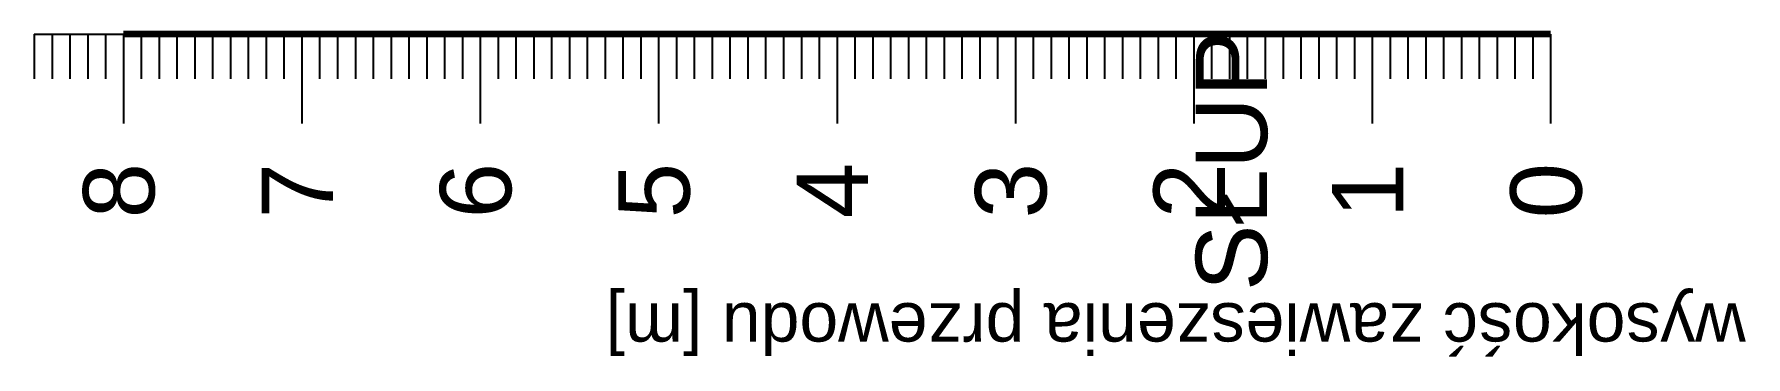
# Model space of a CAD drawing. Header units: inches. Extents: x -863 to 1426, y 1206 to 1480.
# Drawn here: x 713.63 to 723.22, y 1205.87 to 1207.68 of the extents above; entities that cross this region are included whole.
import ezdxf
from ezdxf.enums import TextEntityAlignment as Align

# ---------------------------------------------------------------- set-up
doc = ezdxf.new("R2010")
doc.units = ezdxf.units.IN
doc.header["$MEASUREMENT"] = 0
doc.styles.get("Standard").update_dxf_attribs({"font": 'arial.ttf'})

msp = doc.modelspace()

# ---------------------------------------------------------------- texts
for s, p in [('8', (714.305, 1206.957)), ('7', (715.305, 1206.957)), ('6', (716.305, 1206.957)), ('5', (717.305, 1206.957)), ('4', (718.305, 1206.957)), ('3', (719.305, 1206.957)), ('2', (720.305, 1206.957)), ('1', (721.305, 1206.957)), ('0', (722.305, 1206.957))]:
    msp.add_text(s, height=0.4, rotation=90).set_placement(p, align=Align.RIGHT)
at = {"attachment_point": 5}
for s, insert, char_height, width, rotation in [('SŁUP', (720.345, 1206.969), 0.4, 1.537, 90), ('wysokość zawieszenia przewodu [m]', (720.029, 1206.074), 0.28, 9.28, 180)]:
    msp.add_mtext(s, dxfattribs=dict(at, insert=insert, char_height=char_height, width=width, rotation=rotation))

# ---------------------------------------------------------------- linework, layer by layer
for p, q in [((713.631, 1207.677), (722.131, 1207.677)), ((713.631, 1207.677), (713.631, 1207.427)), ((713.731, 1207.677), (713.731, 1207.427)), ((713.831, 1207.677), (713.831, 1207.427)), ((713.931, 1207.677), (713.931, 1207.427)), ((714.031, 1207.677), (714.031, 1207.427)), ((714.131, 1207.677), (714.131, 1207.177)), ((714.231, 1207.677), (714.231, 1207.427)), ((714.331, 1207.677), (714.331, 1207.427)), ((714.431, 1207.677), (714.431, 1207.427)), ((714.531, 1207.677), (714.531, 1207.427)), ((714.631, 1207.677), (714.631, 1207.427)), ((714.731, 1207.677), (714.731, 1207.427)), ((714.831, 1207.677), (714.831, 1207.427)), ((714.931, 1207.677), (714.931, 1207.427)), ((715.031, 1207.677), (715.031, 1207.427)), ((715.131, 1207.677), (715.131, 1207.177)), ((715.231, 1207.677), (715.231, 1207.427)), ((715.331, 1207.677), (715.331, 1207.427)), ((715.431, 1207.677), (715.431, 1207.427)), ((715.531, 1207.677), (715.531, 1207.427)), ((715.631, 1207.677), (715.631, 1207.427)), ((715.731, 1207.677), (715.731, 1207.427)), ((715.831, 1207.677), (715.831, 1207.427)), ((715.931, 1207.677), (715.931, 1207.427)), ((716.031, 1207.677), (716.031, 1207.427)), ((716.131, 1207.677), (716.131, 1207.177)), ((716.231, 1207.677), (716.231, 1207.427)), ((716.331, 1207.677), (716.331, 1207.427)), ((716.431, 1207.677), (716.431, 1207.427)), ((716.531, 1207.677), (716.531, 1207.427)), ((716.631, 1207.677), (716.631, 1207.427)), ((716.731, 1207.677), (716.731, 1207.427)), ((716.831, 1207.677), (716.831, 1207.427)), ((716.931, 1207.677), (716.931, 1207.427)), ((717.031, 1207.677), (717.031, 1207.427)), ((717.131, 1207.677), (717.131, 1207.177)), ((717.231, 1207.677), (717.231, 1207.427)), ((717.331, 1207.677), (717.331, 1207.427)), ((717.431, 1207.677), (717.431, 1207.427)), ((717.531, 1207.677), (717.531, 1207.427)), ((717.631, 1207.677), (717.631, 1207.427)), ((717.731, 1207.677), (717.731, 1207.427)), ((717.831, 1207.677), (717.831, 1207.427)), ((717.931, 1207.677), (717.931, 1207.427)), ((718.031, 1207.677), (718.031, 1207.427)), ((718.131, 1207.677), (718.131, 1207.177)), ((718.231, 1207.677), (718.231, 1207.427)), ((718.331, 1207.677), (718.331, 1207.427)), ((718.431, 1207.677), (718.431, 1207.427)), ((718.531, 1207.677), (718.531, 1207.427)), ((718.631, 1207.677), (718.631, 1207.427)), ((718.731, 1207.677), (718.731, 1207.427)), ((718.831, 1207.677), (718.831, 1207.427)), ((718.931, 1207.677), (718.931, 1207.427)), ((719.031, 1207.677), (719.031, 1207.427)), ((719.131, 1207.677), (719.131, 1207.177)), ((719.231, 1207.677), (719.231, 1207.427)), ((719.331, 1207.677), (719.331, 1207.427)), ((719.431, 1207.677), (719.431, 1207.427)), ((719.531, 1207.677), (719.531, 1207.427)), ((719.631, 1207.677), (719.631, 1207.427)), ((719.731, 1207.677), (719.731, 1207.427)), ((719.831, 1207.677), (719.831, 1207.427)), ((719.931, 1207.677), (719.931, 1207.427)), ((720.031, 1207.677), (720.031, 1207.427)), ((720.131, 1207.677), (720.131, 1207.177)), ((720.231, 1207.677), (720.231, 1207.427)), ((720.331, 1207.677), (720.331, 1207.427)), ((720.431, 1207.677), (720.431, 1207.427)), ((720.531, 1207.677), (720.531, 1207.427)), ((720.631, 1207.677), (720.631, 1207.427)), ((720.731, 1207.677), (720.731, 1207.427)), ((720.831, 1207.677), (720.831, 1207.427)), ((720.931, 1207.677), (720.931, 1207.427)), ((721.031, 1207.677), (721.031, 1207.427)), ((721.131, 1207.677), (721.131, 1207.177)), ((721.231, 1207.677), (721.231, 1207.427)), ((721.331, 1207.677), (721.331, 1207.427)), ((721.431, 1207.677), (721.431, 1207.427)), ((721.531, 1207.677), (721.531, 1207.427)), ((721.631, 1207.677), (721.631, 1207.427)), ((721.731, 1207.677), (721.731, 1207.427)), ((721.831, 1207.677), (721.831, 1207.427)), ((721.931, 1207.677), (721.931, 1207.427)), ((722.031, 1207.677), (722.031, 1207.427)), ((722.131, 1207.677), (722.131, 1207.177))]:
    msp.add_line(p, q)
at = {"lineweight": 100}
msp.add_line((722.131, 1207.677), (714.131, 1207.677), dxfattribs=at)

msp.set_redraw_order([(e.dxf.handle, doc.entitydb.next_handle()) for e in msp.query("TEXT MTEXT ATTDEF DIMENSION ARC_DIMENSION")])  # texts and dimensions are drawn at this point

doc.saveas('drawing.dxf')
